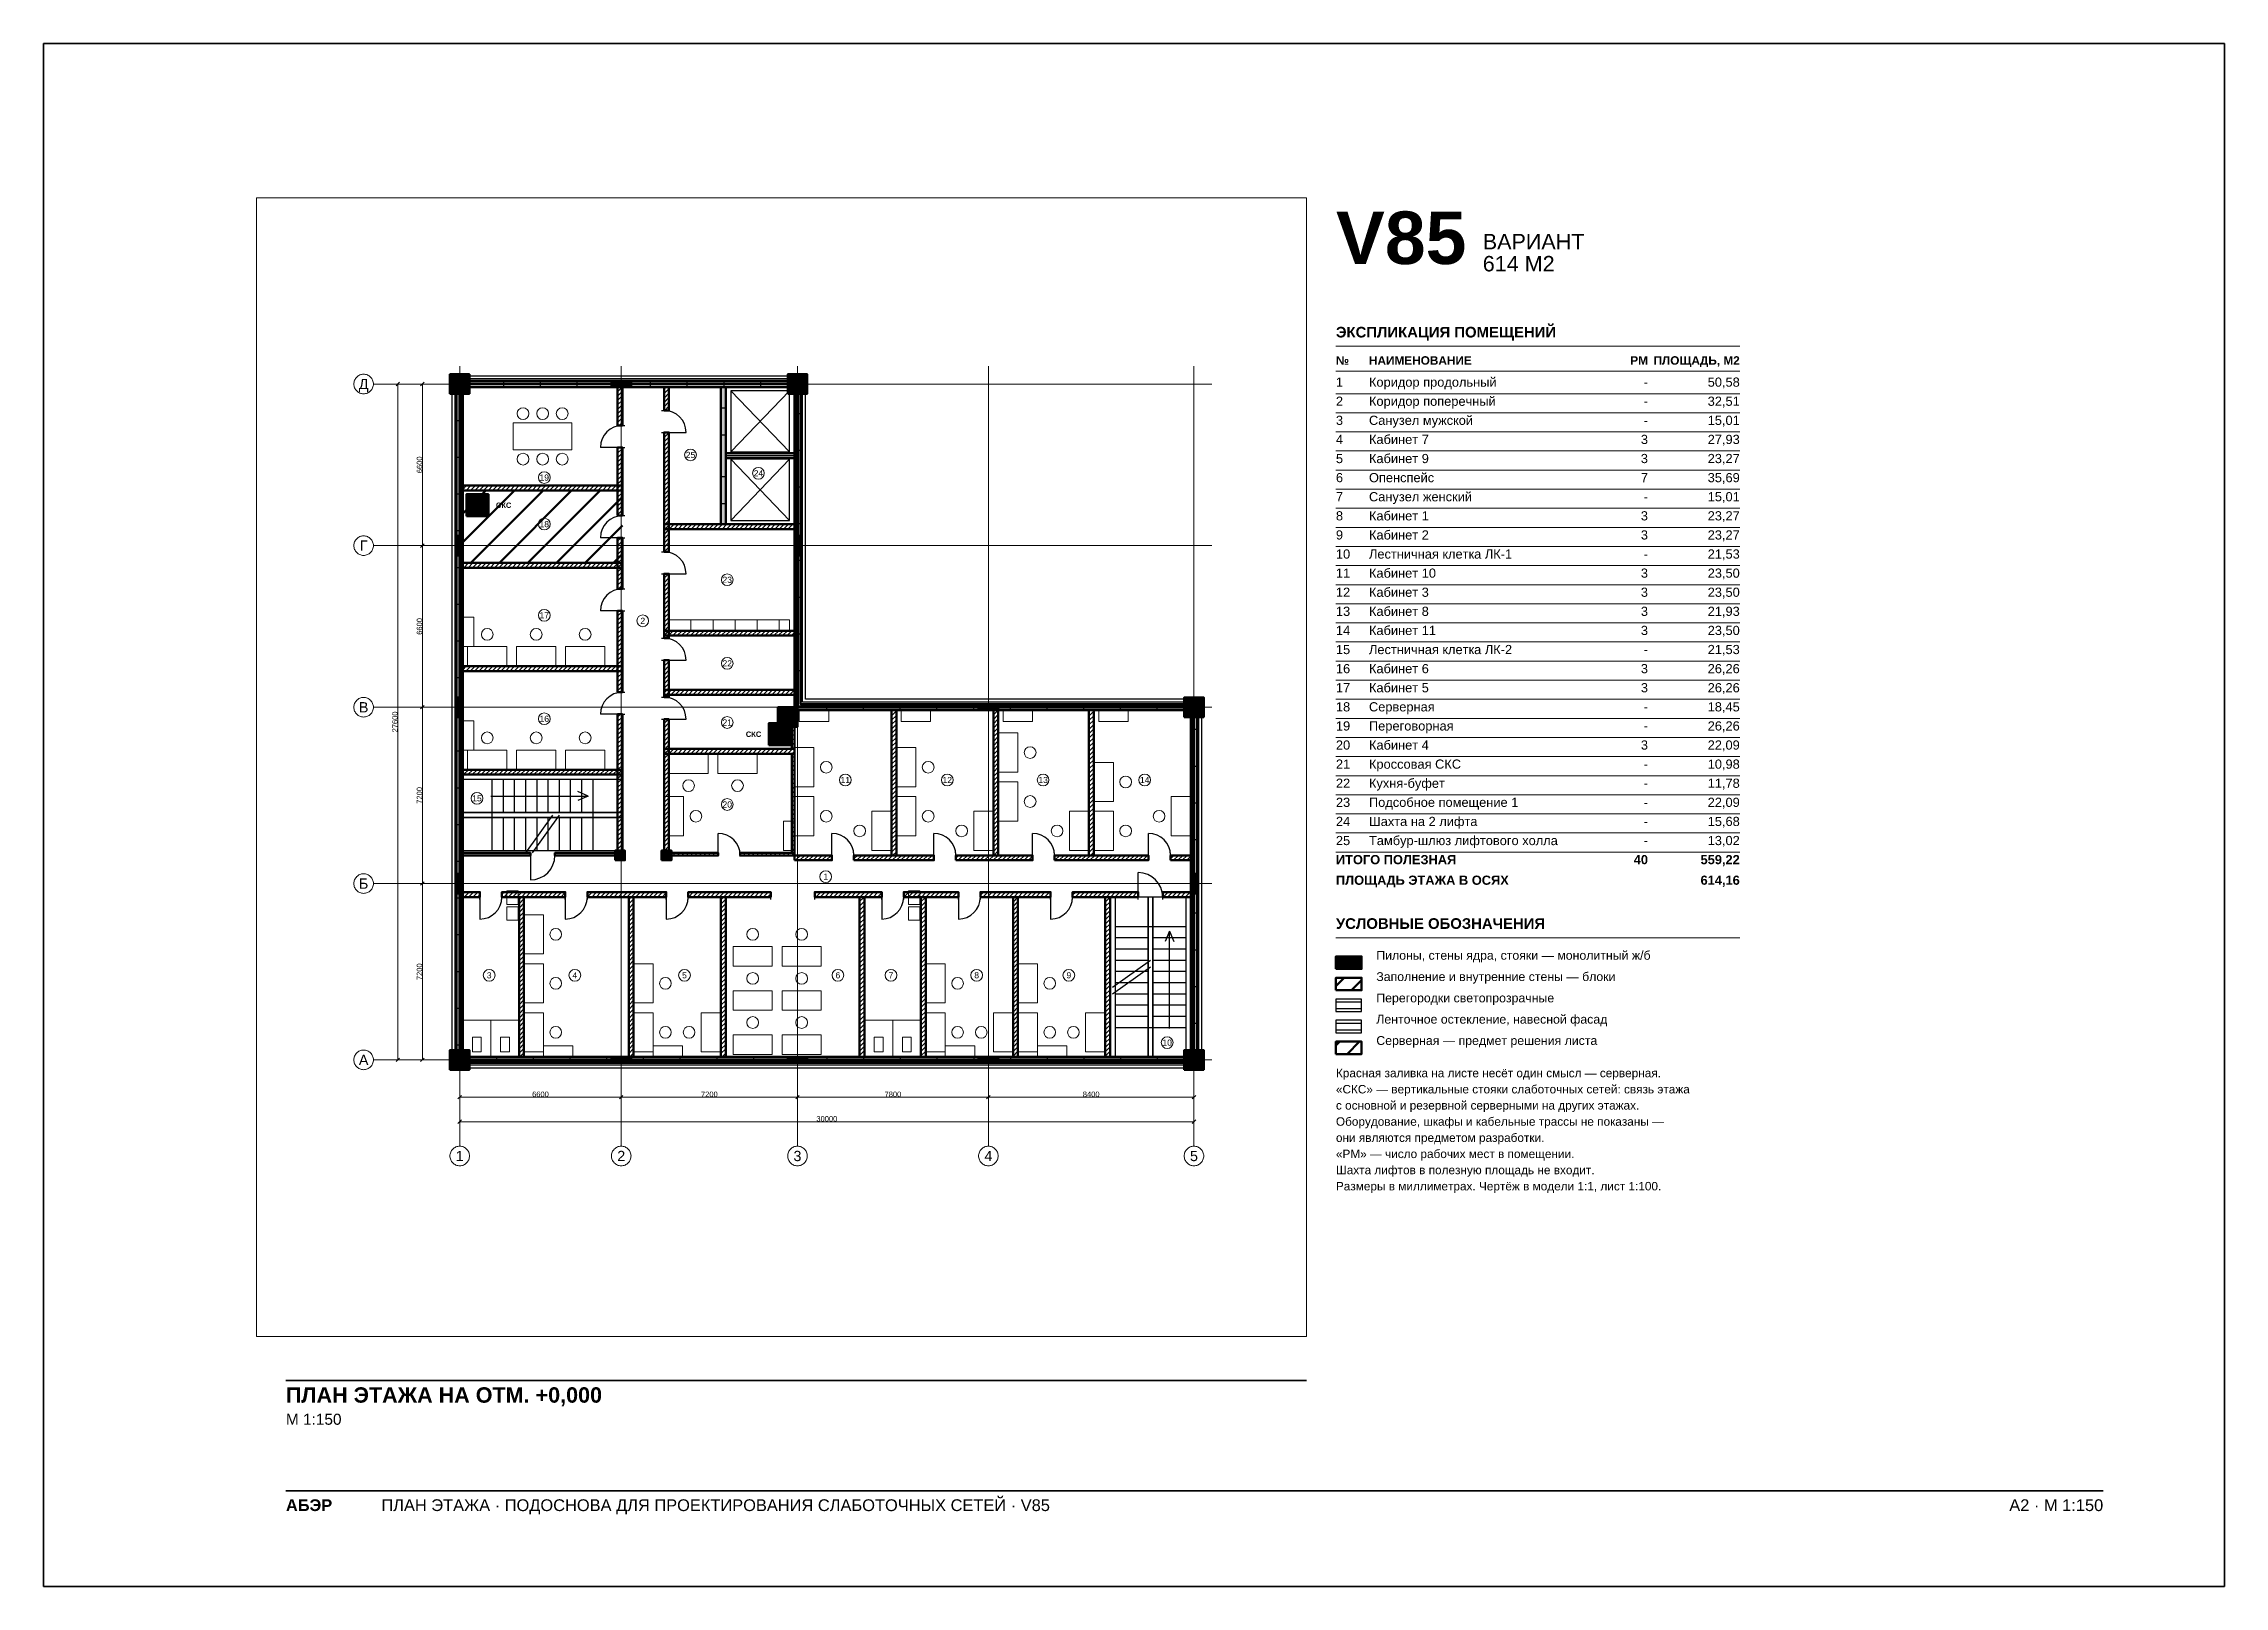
# Paper-space layout 'A2-1-100' of a CAD drawing. Header units: millimetres. Extents: x 0 to 594, y 0 to 420.
# The model-space entities are those that its viewports show. They can reach past a viewport. Long polylines and large blocks are cut down to what shows.
import ezdxf
from ezdxf.enums import TextEntityAlignment as Align

# ---------------------------------------------------------------- set-up
doc = ezdxf.new("R2010")
doc.units = ezdxf.units.MM
doc.linetypes.add('CENTER2', pattern=[2.541, 1.587, -0.318, 0.318, -0.318])
for name, color, linetype, lineweight in [('A-ANNO-LEGEND', 7, 'CONTINUOUS', 18), ('A-ANNO-NOTES', 8, 'CONTINUOUS', 13), ('A-ANNO-ROOM', 7, 'CONTINUOUS', 18), ('A-ANNO-TABLE', 7, 'CONTINUOUS', 18), ('A-DIMS', 8, 'CONTINUOUS', 13), ('A-DOOR', 3, 'CONTINUOUS', 25), ('A-ELEV', 7, 'CONTINUOUS', 25), ('A-FACADE-PANEL', 8, 'CONTINUOUS', 25), ('A-FURN', 8, 'CONTINUOUS', 18), ('A-GLAZ-RIBBON', 5, 'CONTINUOUS', 25), ('A-GRID', 8, 'CENTER2', 13), ('A-HATCH', 9, 'CONTINUOUS', 9), ('A-OUTLINE', 7, 'CONTINUOUS', 50), ('A-SANI', 8, 'CONTINUOUS', 18), ('A-STAIR', 7, 'CONTINUOUS', 25), ('A-TITLE', 7, 'CONTINUOUS', 35), ('A-VIEWPORT', 8, 'CONTINUOUS', 9), ('A-WALL-BLOCK', 9, 'CONTINUOUS', 50), ('A-WALL-GLASS', 4, 'CONTINUOUS', 25), ('A-WALL-RC', 7, 'CONTINUOUS', 50), ('E-SCS-RISER', 1, 'CONTINUOUS', 50), ('E-SERVER-ROOM', 1, 'CONTINUOUS', 50)]:
    doc.layers.add(name, color=color, linetype=linetype, lineweight=lineweight)
doc.styles.add('Arial', font='arial.ttf')
doc.styles.add('Arial-Bold', font='arialbd.ttf')
doc.styles.get("Standard").update_dxf_attribs({"font": 'arial.ttf'})

psp = doc.layouts.new('A2-1-100')

# ---------------------------------------------------------------- texts
at = {"layer": 'A-ANNO-LEGEND'}
for s, height, style, p in [('УСЛОВНЫЕ ОБОЗНАЧЕНИЯ', 2.9, 'Arial-Bold', (352, 179)), ('Пилоны, стены ядра, стояки — монолитный ж/б', 2.4, 'Arial', (363, 170.6)), ('Заполнение и внутренние стены — блоки', 2.4, 'Arial', (363, 164.8)), ('Перегородки светопрозрачные', 2.4, 'Arial', (363, 159)), ('Ленточное остекление, навесной фасад', 2.4, 'Arial', (363, 153.2)), ('Серверная — предмет решения листа', 2.4, 'Arial', (363, 147.4))]:
    psp.add_text(s, height=height, dxfattribs=dict(at, style=style)).set_placement(p)
at = {"layer": 'A-ANNO-NOTES', "style": 'Arial'}
for s, p in [('«СКС» — вертикальные стояки слаботочных сетей: связь этажа', (352, 134.2)), ('Красная заливка на листе несёт один смысл — серверная.', (352, 138.6)), ('с основной и резервной серверными на других этажах.', (352, 129.8)), ('Оборудование, шкафы и кабельные трассы не показаны —', (352, 125.4)), ('они являются предметом разработки.', (352, 121)), ('«РМ» — число рабочих мест в помещении.', (352, 116.6)), ('Шахта лифтов в полезную площадь не входит.', (352, 112.2)), ('Размеры в миллиметрах. Чертёж в модели 1:1, лист 1:100.', (352, 107.8))]:
    psp.add_text(s, height=2.3, dxfattribs=at).set_placement(p)
at = {"layer": 'A-ANNO-TABLE'}
for s, height, style, p in [('ЭКСПЛИКАЦИЯ ПОМЕЩЕНИЙ', 2.9, 'Arial-Bold', (352, 340)), ('№', 2.3, 'Arial-Bold', (352, 332.6)), ('НАИМЕНОВАНИЕ', 2.3, 'Arial-Bold', (361, 332.6)), ('1', 2.5, 'Arial', (352, 326.6)), ('Коридор продольный', 2.5, 'Arial', (361, 326.6)), ('2', 2.5, 'Arial', (352, 321.4)), ('Коридор поперечный', 2.5, 'Arial', (361, 321.4)), ('3', 2.5, 'Arial', (352, 316.2)), ('Санузел мужской', 2.5, 'Arial', (361, 316.2)), ('4', 2.5, 'Arial', (352, 311)), ('Кабинет 7', 2.5, 'Arial', (361, 311)), ('5', 2.5, 'Arial', (352, 305.8)), ('6', 2.5, 'Arial', (352, 300.6)), ('Опенспейс', 2.5, 'Arial', (361, 300.6)), ('Кабинет 9', 2.5, 'Arial', (361, 305.8)), ('7', 2.5, 'Arial', (352, 295.4)), ('Санузел женский', 2.5, 'Arial', (361, 295.4)), ('8', 2.5, 'Arial', (352, 290.2)), ('Кабинет 1', 2.5, 'Arial', (361, 290.2)), ('9', 2.5, 'Arial', (352, 285)), ('Кабинет 2', 2.5, 'Arial', (361, 285)), ('10', 2.5, 'Arial', (352, 279.8)), ('Лестничная клетка ЛК-1', 2.5, 'Arial', (361, 279.8)), ('11', 2.5, 'Arial', (352, 274.6)), ('Кабинет 10', 2.5, 'Arial', (361, 274.6)), ('12', 2.5, 'Arial', (352, 269.4)), ('Кабинет 3', 2.5, 'Arial', (361, 269.4)), ('13', 2.5, 'Arial', (352, 264.2)), ('14', 2.5, 'Arial', (352, 259)), ('Кабинет 8', 2.5, 'Arial', (361, 264.2)), ('Кабинет 11', 2.5, 'Arial', (361, 259)), ('15', 2.5, 'Arial', (352, 253.8)), ('Лестничная клетка ЛК-2', 2.5, 'Arial', (361, 253.8)), ('16', 2.5, 'Arial', (352, 248.6)), ('Кабинет 6', 2.5, 'Arial', (361, 248.6)), ('17', 2.5, 'Arial', (352, 243.4)), ('Кабинет 5', 2.5, 'Arial', (361, 243.4)), ('18', 2.5, 'Arial', (352, 238.2)), ('Серверная', 2.5, 'Arial', (361, 238.2)), ('19', 2.5, 'Arial', (352, 233)), ('Переговорная', 2.5, 'Arial', (361, 233)), ('20', 2.5, 'Arial', (352, 227.8)), ('Кабинет 4', 2.5, 'Arial', (361, 227.8)), ('21', 2.5, 'Arial', (352, 222.6)), ('22', 2.5, 'Arial', (352, 217.4)), ('Кроссовая СКС', 2.5, 'Arial', (361, 222.6)), ('Кухня-буфет', 2.5, 'Arial', (361, 217.4)), ('23', 2.5, 'Arial', (352, 212.2)), ('Подсобное помещение 1', 2.5, 'Arial', (361, 212.2)), ('24', 2.5, 'Arial', (352, 207)), ('Шахта на 2 лифта', 2.5, 'Arial', (361, 207)), ('25', 2.5, 'Arial', (352, 201.8)), ('Тамбур-шлюз лифтового холла', 2.5, 'Arial', (361, 201.8)), ('ИТОГО ПОЛЕЗНАЯ', 2.5, 'Arial-Bold', (352, 196.6)), ('ПЛОЩАДЬ ЭТАЖА В ОСЯХ', 2.5, 'Arial-Bold', (352, 191))]:
    psp.add_text(s, height=height, dxfattribs=dict(at, style=style)).set_placement(p)
for s, height, style, p in [('РМ', 2.3, 'Arial-Bold', (437, 332.6)), ('ПЛОЩАДЬ, М2', 2.3, 'Arial-Bold', (462, 332.6)), ('-', 2.5, 'Arial', (437, 326.6)), ('50,58', 2.5, 'Arial', (462, 326.6)), ('-', 2.5, 'Arial', (437, 321.4)), ('32,51', 2.5, 'Arial', (462, 321.4)), ('-', 2.5, 'Arial', (437, 316.2)), ('15,01', 2.5, 'Arial', (462, 316.2)), ('3', 2.5, 'Arial', (437, 311)), ('27,93', 2.5, 'Arial', (462, 311)), ('3', 2.5, 'Arial', (437, 305.8)), ('7', 2.5, 'Arial', (437, 300.6)), ('35,69', 2.5, 'Arial', (462, 300.6)), ('23,27', 2.5, 'Arial', (462, 305.8)), ('15,01', 2.5, 'Arial', (462, 295.4)), ('3', 2.5, 'Arial', (437, 290.2)), ('-', 2.5, 'Arial', (437, 295.4)), ('23,27', 2.5, 'Arial', (462, 290.2)), ('3', 2.5, 'Arial', (437, 285)), ('23,27', 2.5, 'Arial', (462, 285)), ('-', 2.5, 'Arial', (437, 279.8)), ('21,53', 2.5, 'Arial', (462, 279.8)), ('3', 2.5, 'Arial', (437, 274.6)), ('23,50', 2.5, 'Arial', (462, 274.6)), ('3', 2.5, 'Arial', (437, 269.4)), ('23,50', 2.5, 'Arial', (462, 269.4)), ('3', 2.5, 'Arial', (437, 264.2)), ('3', 2.5, 'Arial', (437, 259)), ('21,93', 2.5, 'Arial', (462, 264.2)), ('23,50', 2.5, 'Arial', (462, 259)), ('21,53', 2.5, 'Arial', (462, 253.8)), ('3', 2.5, 'Arial', (437, 248.6)), ('-', 2.5, 'Arial', (437, 253.8)), ('26,26', 2.5, 'Arial', (462, 248.6)), ('3', 2.5, 'Arial', (437, 243.4)), ('26,26', 2.5, 'Arial', (462, 243.4)), ('-', 2.5, 'Arial', (437, 238.2)), ('18,45', 2.5, 'Arial', (462, 238.2)), ('-', 2.5, 'Arial', (437, 233)), ('26,26', 2.5, 'Arial', (462, 233)), ('3', 2.5, 'Arial', (437, 227.8)), ('22,09', 2.5, 'Arial', (462, 227.8)), ('-', 2.5, 'Arial', (437, 222.6)), ('10,98', 2.5, 'Arial', (462, 222.6)), ('11,78', 2.5, 'Arial', (462, 217.4)), ('-', 2.5, 'Arial', (437, 217.4)), ('22,09', 2.5, 'Arial', (462, 212.2)), ('-', 2.5, 'Arial', (437, 212.2)), ('-', 2.5, 'Arial', (437, 207)), ('15,68', 2.5, 'Arial', (462, 207)), ('-', 2.5, 'Arial', (437, 201.8)), ('13,02', 2.5, 'Arial', (462, 201.8)), ('40', 2.5, 'Arial-Bold', (437, 196.6)), ('559,22', 2.5, 'Arial-Bold', (462, 196.6)), ('614,16', 2.5, 'Arial-Bold', (462, 191))]:
    psp.add_text(s, height=height, dxfattribs=dict(at, style=style)).set_placement(p, align=Align.RIGHT)
at = {"layer": 'A-TITLE'}
for s, height, style, p in [('V85', 14.3, 'Arial-Bold', (352, 360)), ('ВАРИАНТ', 4.2, 'Arial', (392, 364)), ('614 М2', 4.2, 'Arial', (392, 358)), ('ПЛАН ЭТАЖА НА ОТМ. +0,000', 4.2, 'Arial-Bold', (66, 50)), ('М 1:150', 3, 'Arial', (66, 44)), ('ПЛАН ЭТАЖА · ПОДОСНОВА ДЛЯ ПРОЕКТИРОВАНИЯ СЛАБОТОЧНЫХ СЕТЕЙ · V85', 3.2, 'Arial', (92, 20.5)), ('АБЭР', 3.2, 'Arial-Bold', (66, 20.5))]:
    psp.add_text(s, height=height, dxfattribs=dict(at, style=style)).set_placement(p)
at = {"layer": 'A-TITLE', "style": 'Arial'}
psp.add_text('A2 · М 1:150', height=3.2, dxfattribs=at).set_placement((561, 20.5), align=Align.RIGHT)

msp = doc.modelspace()

# ---------------------------------------------------------------- texts
at = {"layer": 'A-ANNO-ROOM'}
for s, p in [('25', (9430, 24705)), ('24', (12205, 23955)), ('19', (3455, 23780)), ('18', (3455, 21879)), ('23', (10930, 19606)), ('17', (3455, 18155)), ('2', (7480, 17930)), ('22', (10930, 16193)), ('16', (3455, 13930)), ('21', (10930, 13779)), ('15', (705, 10680)), ('11', (15755, 11430)), ('12', (19921, 11430)), ('13', (23837, 11430)), ('14', (27989, 11430)), ('20', (10930, 10430)), ('1', (14955, 7480)), ('3', (1205, 3455)), ('4', (4705, 3455)), ('5', (9185, 3455)), ('6', (15452, 3455)), ('7', (17621, 3455)), ('8', (21121, 3455)), ('9', (24888, 3455)), ('10', (28905, 705))]:
    msp.add_text(s, height=250, dxfattribs=at).set_placement(p, align=Align.MIDDLE_CENTER)
at = {"layer": 'A-DIMS'}
for s, p in [('6600', (-1645, 24300)), ('6600', (-1645, 17700)), ('27600', (-2645, 13800)), ('7200', (-1645, 10800)), ('7200', (-1645, 3600))]:
    msp.add_text(s, height=220, rotation=90, dxfattribs=at).set_placement(p, align=Align.MIDDLE_CENTER)
for s, p in [('6600', (3300, -1405)), ('7200', (10200, -1405)), ('7800', (17700, -1405)), ('8400', (25800, -1405)), ('30000', (15000, -2405))]:
    msp.add_text(s, height=220, dxfattribs=at).set_placement(p, align=Align.MIDDLE_CENTER)
at = {"layer": 'A-GRID'}
for s, p in [('Д', (-3925, 27600)), ('Г', (-3925, 21000)), ('В', (-3925, 14400)), ('Б', (-3925, 7200)), ('А', (-3925, 0)), ('1', (0, -3925)), ('2', (6600, -3925)), ('3', (13800, -3925)), ('4', (21600, -3925)), ('5', (30000, -3925))]:
    msp.add_text(s, height=420, dxfattribs=at).set_placement(p, align=Align.MIDDLE_CENTER)
at = {"layer": 'E-SCS-RISER', "style": 'Arial-Bold'}
for p in [(1795, 22650), (12005, 13299)]:
    msp.add_text('СКС', height=220, dxfattribs=at).set_placement(p, align=Align.MIDDLE_CENTER)

# ---------------------------------------------------------------- hatches: boundary and pattern name
at = {"layer": 'A-HATCH'}
h = msp.add_hatch(dxfattribs=at)
h.set_pattern_fill('ANSI31', scale=40)
h.paths.add_polyline_path([(6450, 25912.5), (6650, 25912.5), (6650, 27475), (6650, 27475), (6450, 27475), (6450, 27475)])
h = msp.add_hatch(dxfattribs=at)
h.set_pattern_fill('ANSI31', scale=40)
h.paths.add_polyline_path([(8350, 26525), (8550, 26525), (8550, 27475), (8550, 27475), (8350, 27475), (8350, 27475)])
h = msp.add_hatch(dxfattribs=at)
h.set_pattern_fill('ANSI31', scale=40)
h.paths.add_polyline_path([(6450, 22224.5), (6650, 22224.5), (6650, 25012.5), (6450, 25012.5)])
h = msp.add_hatch(dxfattribs=at)
h.set_pattern_fill('ANSI31', scale=40)
h.paths.add_polyline_path([(8350, 20750.5), (8550, 20750.5), (8550, 25625), (8350, 25625)])
h = msp.add_hatch(dxfattribs=at)
h.set_pattern_fill('ANSI31', scale=40)
h.paths.add_polyline_path([(125, 23250), (125, 23250), (6650, 23250), (6650, 23450), (125, 23450), (125, 23450)])
h = msp.add_hatch(dxfattribs=at)
h.set_pattern_fill('ANSI31', scale=40)
h.paths.add_polyline_path([(8350, 21675), (13675, 21675), (13675, 21675), (13675, 21875), (13675, 21875), (8350, 21875)])
h = msp.add_hatch(dxfattribs=at)
h.set_pattern_fill('ANSI31', scale=40)
h.paths.add_polyline_path([(6450, 19237), (6650, 19237), (6650, 21324.5), (6450, 21324.5)])
h = msp.add_hatch(dxfattribs=at)
h.set_pattern_fill('ANSI31', scale=40)
h.paths.add_polyline_path([(125, 20099), (125, 20099), (6650, 20099), (6650, 20299), (125, 20299), (125, 20299)])
h = msp.add_hatch(dxfattribs=at)
h.set_pattern_fill('ANSI31', scale=40)
h.paths.add_polyline_path([(8350, 17226), (8550, 17226), (8550, 19850.5), (8350, 19850.5)])
h = msp.add_hatch(dxfattribs=at)
h.set_pattern_fill('ANSI31', scale=40)
h.paths.add_polyline_path([(6450, 15012.5), (6650, 15012.5), (6650, 18337), (6450, 18337)])
h = msp.add_hatch(dxfattribs=at)
h.set_pattern_fill('ANSI31', scale=40)
h.paths.add_polyline_path([(8350, 17326), (13675, 17326), (13675, 17326), (13675, 17526), (13675, 17526), (8350, 17526)])
h = msp.add_hatch(dxfattribs=at)
h.set_pattern_fill('ANSI31', scale=40)
h.paths.add_polyline_path([(125, 15875), (125, 15875), (6650, 15875), (6650, 16075), (125, 16075), (125, 16075)])
h = msp.add_hatch(dxfattribs=at)
h.set_pattern_fill('ANSI31', scale=40)
h.paths.add_polyline_path([(8350, 14813), (8550, 14813), (8550, 16326), (8350, 16326)])
h = msp.add_hatch(dxfattribs=at)
h.set_pattern_fill('ANSI31', scale=40)
h.paths.add_polyline_path([(8350, 14913), (13675, 14913), (13675, 14913), (13675, 15113), (13675, 15113), (8350, 15113)])
h = msp.add_hatch(dxfattribs=at)
h.set_pattern_fill('ANSI31', scale=40)
h.paths.add_polyline_path([(13575, 12699), (13675, 12699), (13675, 14275), (13675, 14275), (13575, 14275), (13575, 14275)])
h = msp.add_hatch(dxfattribs=at)
h.set_pattern_fill('ANSI31', scale=40)
h.paths.add_polyline_path([(17641, 8350), (17841, 8350), (17841, 14275), (17841, 14275), (17641, 14275), (17641, 14275)])
h = msp.add_hatch(dxfattribs=at)
h.set_pattern_fill('ANSI31', scale=40)
h.paths.add_polyline_path([(21807, 8350), (22007, 8350), (22007, 14275), (22007, 14275), (21807, 14275), (21807, 14275)])
h = msp.add_hatch(dxfattribs=at)
h.set_pattern_fill('ANSI31', scale=40)
h.paths.add_polyline_path([(25709, 8350), (25909, 8350), (25909, 14275), (25909, 14275), (25709, 14275), (25709, 14275)])
h = msp.add_hatch(dxfattribs=at)
h.set_pattern_fill('ANSI31', scale=40)
h.paths.add_polyline_path([(6450, 8350), (6650, 8350), (6650, 14112.5), (6450, 14112.5)])
h = msp.add_hatch(dxfattribs=at)
h.set_pattern_fill('ANSI31', scale=40)
h.paths.add_polyline_path([(8350, 8350), (8550, 8350), (8550, 13913), (8350, 13913)])
h = msp.add_hatch(dxfattribs=at)
h.set_pattern_fill('ANSI31', scale=40)
h.paths.add_polyline_path([(8350, 12499), (13675, 12499), (13675, 12699), (8350, 12699)])
h = msp.add_hatch(dxfattribs=at)
h.set_pattern_fill('ANSI31', scale=40)
h.paths.add_polyline_path([(13575, 8450), (13675, 8450), (13675, 12499), (13575, 12499)])
h = msp.add_hatch(dxfattribs=at)
h.set_pattern_fill('ANSI31', scale=40)
h.paths.add_polyline_path([(125, 11650), (125, 11650), (6650, 11650), (6650, 11850), (125, 11850), (125, 11850)])
h = msp.add_hatch(dxfattribs=at)
h.set_pattern_fill('ANSI31', scale=40)
h.paths.add_polyline_path([(8550, 8350), (10562.5, 8350), (10562.5, 8450), (8550, 8450)])
h = msp.add_hatch(dxfattribs=at)
h.set_pattern_fill('ANSI31', scale=40)
h.paths.add_polyline_path([(11462.5, 8350), (13675, 8350), (13675, 8450), (11462.5, 8450)])
h = msp.add_hatch(dxfattribs=at)
h.set_pattern_fill('ANSI31', scale=40)
h.paths.add_polyline_path([(13675, 8150), (15208, 8150), (15208, 8350), (13675, 8350)])
h = msp.add_hatch(dxfattribs=at)
h.set_pattern_fill('ANSI31', scale=40)
h.paths.add_polyline_path([(16108, 8150), (19374, 8150), (19374, 8350), (16108, 8350)])
h = msp.add_hatch(dxfattribs=at)
h.set_pattern_fill('ANSI31', scale=40)
h.paths.add_polyline_path([(20274, 8150), (23408, 8150), (23408, 8350), (20274, 8350)])
h = msp.add_hatch(dxfattribs=at)
h.set_pattern_fill('ANSI31', scale=40)
h.paths.add_polyline_path([(24308, 8150), (28142, 8150), (28142, 8350), (24308, 8350)])
h = msp.add_hatch(dxfattribs=at)
h.set_pattern_fill('ANSI31', scale=40)
h.paths.add_polyline_path([(29042, 8150), (29875, 8150), (29875, 8150), (29875, 8350), (29875, 8350), (29042, 8350)])
h = msp.add_hatch(dxfattribs=at)
h.set_pattern_fill('ANSI31', scale=40)
h.paths.add_polyline_path([(125, 6650), (125, 6650), (825, 6650), (825, 6850), (125, 6850), (125, 6850)])
h = msp.add_hatch(dxfattribs=at)
h.set_pattern_fill('ANSI31', scale=40)
h.paths.add_polyline_path([(1725, 6650), (4315, 6650), (4315, 6850), (1725, 6850)])
h = msp.add_hatch(dxfattribs=at)
h.set_pattern_fill('ANSI31', scale=40)
h.paths.add_polyline_path([(2425, 125), (2625, 125), (2625, 125), (2625, 6650), (2425, 6650), (2425, 125)])
h = msp.add_hatch(dxfattribs=at)
h.set_pattern_fill('ANSI31', scale=40)
h.paths.add_polyline_path([(5215, 6650), (8438.5, 6650), (8438.5, 6850), (5215, 6850)])
h = msp.add_hatch(dxfattribs=at)
h.set_pattern_fill('ANSI31', scale=40)
h.paths.add_polyline_path([(6905, 125), (7105, 125), (7105, 125), (7105, 6650), (6905, 6650), (6905, 125)])
h = msp.add_hatch(dxfattribs=at)
h.set_pattern_fill('ANSI31', scale=40)
h.paths.add_polyline_path([(9338.5, 6650), (12706.5, 6650), (12706.5, 6850), (9338.5, 6850)])
h = msp.add_hatch(dxfattribs=at)
h.set_pattern_fill('ANSI31', scale=40)
h.paths.add_polyline_path([(10672, 125), (10872, 125), (10872, 125), (10872, 6650), (10672, 6650), (10672, 125)])
h = msp.add_hatch(dxfattribs=at)
h.set_pattern_fill('ANSI31', scale=40)
h.paths.add_polyline_path([(14506.5, 6650), (17241, 6650), (17241, 6850), (14506.5, 6850)])
h = msp.add_hatch(dxfattribs=at)
h.set_pattern_fill('ANSI31', scale=40)
h.paths.add_polyline_path([(16341, 125), (16541, 125), (16541, 125), (16541, 6650), (16341, 6650), (16341, 125)])
h = msp.add_hatch(dxfattribs=at)
h.set_pattern_fill('ANSI31', scale=40)
h.paths.add_polyline_path([(18141, 6650), (20374.5, 6650), (20374.5, 6850), (18141, 6850)])
h = msp.add_hatch(dxfattribs=at)
h.set_pattern_fill('ANSI31', scale=40)
h.paths.add_polyline_path([(18841, 125), (19041, 125), (19041, 125), (19041, 6650), (18841, 6650), (18841, 125)])
h = msp.add_hatch(dxfattribs=at)
h.set_pattern_fill('ANSI31', scale=40)
h.paths.add_polyline_path([(21274.5, 6650), (24141.5, 6650), (24141.5, 6850), (21274.5, 6850)])
h = msp.add_hatch(dxfattribs=at)
h.set_pattern_fill('ANSI31', scale=40)
h.paths.add_polyline_path([(22608, 125), (22808, 125), (22808, 125), (22808, 6650), (22608, 6650), (22608, 125)])
h = msp.add_hatch(dxfattribs=at)
h.set_pattern_fill('ANSI31', scale=40)
h.paths.add_polyline_path([(25041.5, 6650), (27725, 6650), (27725, 6850), (25041.5, 6850)])
h = msp.add_hatch(dxfattribs=at)
h.set_pattern_fill('ANSI31', scale=40)
h.paths.add_polyline_path([(26375, 125), (26575, 125), (26575, 125), (26575, 6650), (26375, 6650), (26375, 125)])
h = msp.add_hatch(dxfattribs=at)
h.set_pattern_fill('ANSI31', scale=40)
h.paths.add_polyline_path([(28725, 6650), (29875, 6650), (29875, 6650), (29875, 6850), (29875, 6850), (28725, 6850)])
at = {"layer": 'A-WALL-RC'}
h = msp.add_hatch(color=7, dxfattribs=at)
h.dxf.hatch_style = 1
h.paths.add_polyline_path([(-400, 27200), (400, 27200), (400, 28000), (-400, 28000)])
h = msp.add_hatch(color=7, dxfattribs=at)
h.dxf.hatch_style = 1
h.paths.add_polyline_path([(6200, 27475), (7000, 27475), (7000, 27725), (6200, 27725)])
h = msp.add_hatch(color=7, dxfattribs=at)
h.dxf.hatch_style = 1
h.paths.add_polyline_path([(13400, 27200), (14200, 27200), (14200, 28000), (13400, 28000)])
h = msp.add_hatch(color=7, dxfattribs=at)
h.dxf.hatch_style = 1
h.paths.add_polyline_path([(10675, 21875), (10875, 21875), (10875, 27475), (10875, 27475), (10675, 27475), (10675, 27475)])
h = msp.add_hatch(color=7, dxfattribs=at)
h.dxf.hatch_style = 1
h.paths.add_polyline_path([(10875, 24575), (13675, 24575), (13675, 24575), (13675, 24775), (13675, 24775), (10875, 24775)])
h = msp.add_hatch(color=7, dxfattribs=at)
h.dxf.hatch_style = 1
h.paths.add_polyline_path([(-125, 20600), (125, 20600), (125, 21400), (-125, 21400)])
h = msp.add_hatch(color=7, dxfattribs=at)
h.dxf.hatch_style = 1
h.paths.add_polyline_path([(13675, 20600), (13925, 20600), (13925, 21400), (13675, 21400)])
h = msp.add_hatch(color=7, dxfattribs=at)
h.dxf.hatch_style = 1
h.paths.add_polyline_path([(-125, 14000), (125, 14000), (125, 14800), (-125, 14800)])
h = msp.add_hatch(color=7, dxfattribs=at)
h.dxf.hatch_style = 1
h.paths.add_polyline_path([(13000, 13600), (13800, 13600), (13800, 14400), (13000, 14400)])
h = msp.add_hatch(color=7, dxfattribs=at)
h.dxf.hatch_style = 1
h.paths.add_polyline_path([(21200, 14275), (22000, 14275), (22000, 14525), (21200, 14525)])
h = msp.add_hatch(color=7, dxfattribs=at)
h.dxf.hatch_style = 1
h.paths.add_polyline_path([(29600, 14000), (30400, 14000), (30400, 14800), (29600, 14800)])
h = msp.add_hatch(color=7, dxfattribs=at)
h.dxf.hatch_style = 1
h.paths.add_polyline_path([(125, 8350), (125, 8350), (2887.5, 8350), (2887.5, 8450), (125, 8450), (125, 8450)])
h = msp.add_hatch(color=7, dxfattribs=at)
h.dxf.hatch_style = 1
h.paths.add_polyline_path([(3887.5, 8350), (6450, 8350), (6450, 8450), (3887.5, 8450)])
h = msp.add_hatch(color=7, dxfattribs=at)
h.dxf.hatch_style = 1
h.paths.add_polyline_path([(6350, 8150), (6750, 8150), (6750, 8550), (6350, 8550)])
h = msp.add_hatch(color=7, dxfattribs=at)
h.dxf.hatch_style = 1
h.paths.add_polyline_path([(8250, 8150), (8650, 8150), (8650, 8550), (8250, 8550)])
h = msp.add_hatch(color=7, dxfattribs=at)
h.dxf.hatch_style = 1
h.paths.add_polyline_path([(-125, 6800), (125, 6800), (125, 7600), (-125, 7600)])
h = msp.add_hatch(color=7, dxfattribs=at)
h.dxf.hatch_style = 1
h.paths.add_polyline_path([(29875, 6800), (30125, 6800), (30125, 7600), (29875, 7600)])
h = msp.add_hatch(color=7, dxfattribs=at)
h.dxf.hatch_style = 1
h.paths.add_polyline_path([(-400, -400), (400, -400), (400, 400), (-400, 400)])
h = msp.add_hatch(color=7, dxfattribs=at)
h.dxf.hatch_style = 1
h.paths.add_polyline_path([(6200, -125), (7000, -125), (7000, 125), (6200, 125)])
h = msp.add_hatch(color=7, dxfattribs=at)
h.dxf.hatch_style = 1
h.paths.add_polyline_path([(13400, -125), (14200, -125), (14200, 125), (13400, 125)])
h = msp.add_hatch(color=7, dxfattribs=at)
h.dxf.hatch_style = 1
h.paths.add_polyline_path([(21200, -125), (22000, -125), (22000, 125), (21200, 125)])
h = msp.add_hatch(color=7, dxfattribs=at)
h.dxf.hatch_style = 1
h.paths.add_polyline_path([(29600, -400), (30400, -400), (30400, 400), (29600, 400)])
at = {"layer": 'E-SCS-RISER'}
h = msp.add_hatch(color=7, dxfattribs=at)
h.dxf.hatch_style = 1
h.paths.add_polyline_path([(275, 22200), (1175, 22200), (1175, 23100), (275, 23100)])
h = msp.add_hatch(color=7, dxfattribs=at)
h.dxf.hatch_style = 1
h.paths.add_polyline_path([(12625, 12849), (13525, 12849), (13525, 13749), (12625, 13749)])
at = {"layer": 'E-SERVER-ROOM'}
h = msp.add_hatch(dxfattribs=at)
h.set_pattern_fill('ANSI31', scale=260)
h.paths.add_polyline_path([(125, 20299), (6650, 20299), (6650, 23250), (125, 23250)])

# ---------------------------------------------------------------- linework, layer by layer
at = {"layer": 'A-ANNO-ROOM'}
for centre in [(9430, 24705), (12205, 23955), (3455, 23780), (3455, 21879), (10930, 19606), (3455, 18155), (7480, 17930), (10930, 16193), (3455, 13930), (10930, 13779), (15755, 11430), (19921, 11430), (23837, 11430), (27989, 11430), (705, 10680), (10930, 10430), (14955, 7480), (1205, 3455), (4705, 3455), (9185, 3455), (15452, 3455), (17621, 3455), (21121, 3455), (24888, 3455), (28905, 705)]:
    msp.add_circle(centre, 240, dxfattribs=at)
at = {"layer": 'A-DIMS'}
for p, q in [((-2595.71, 27529.29), (-2454.29, 27670.71)), ((-1595.71, 27529.29), (-1454.29, 27670.71)), ((-2525, 0), (-2525, 27600)), ((-1525, 21000), (-1525, 27600)), ((-1595.71, 20929.29), (-1454.29, 21070.71)), ((-1595.71, 20929.29), (-1454.29, 21070.71)), ((-1525, 14400), (-1525, 21000)), ((-1595.71, 14329.29), (-1454.29, 14470.71)), ((-1595.71, 14329.29), (-1454.29, 14470.71)), ((-1525, 7200), (-1525, 14400)), ((-1595.71, 7129.29), (-1454.29, 7270.71)), ((-1595.71, 7129.29), (-1454.29, 7270.71)), ((-1525, 0), (-1525, 7200)), ((-2595.71, -70.71), (-2454.29, 70.71)), ((-1595.71, -70.71), (-1454.29, 70.71)), ((-70.71, -1595.71), (70.71, -1454.29)), ((0, -1525), (6600, -1525)), ((6529.29, -1595.71), (6670.71, -1454.29)), ((6529.29, -1595.71), (6670.71, -1454.29)), ((6600, -1525), (13800, -1525)), ((13729.29, -1595.71), (13870.71, -1454.29)), ((13729.29, -1595.71), (13870.71, -1454.29)), ((13800, -1525), (21600, -1525)), ((21529.29, -1595.71), (21670.71, -1454.29)), ((21529.29, -1595.71), (21670.71, -1454.29)), ((21600, -1525), (30000, -1525)), ((29929.29, -1595.71), (30070.71, -1454.29)), ((-70.71, -2595.71), (70.71, -2454.29)), ((0, -2525), (30000, -2525)), ((29929.29, -2595.71), (30070.71, -2454.29))]:
    msp.add_line(p, q, dxfattribs=at)
at = {"layer": 'A-DOOR'}
for p, q in [((6550, 25912.5), (6750, 25912.5)), ((8250, 26525), (8450, 26525)), ((10675, 26625), (10875, 26625)), ((6650, 25012.5), (5750, 25012.5)), ((6550, 25012.5), (6750, 25012.5)), ((8250, 25625), (8450, 25625)), ((8350, 25625), (9250, 25625)), ((10675, 25525), (10875, 25525)), ((10675, 23825), (10875, 23825)), ((10675, 22725), (10875, 22725)), ((6550, 22224.5), (6750, 22224.5)), ((6650, 21324.5), (5750, 21324.5)), ((6550, 21324.5), (6750, 21324.5)), ((8250, 20750.5), (8450, 20750.5)), ((8250, 19850.5), (8450, 19850.5)), ((8350, 19850.5), (9250, 19850.5)), ((6550, 19237), (6750, 19237)), ((6650, 18337), (5750, 18337)), ((6550, 18337), (6750, 18337)), ((8250, 17226), (8450, 17226)), ((8250, 16326), (8450, 16326)), ((8350, 16326), (9250, 16326)), ((6550, 15012.5), (6750, 15012.5)), ((8250, 14813), (8450, 14813)), ((6650, 14112.5), (5750, 14112.5)), ((6550, 14112.5), (6750, 14112.5)), ((8250, 13913), (8450, 13913)), ((8350, 13913), (9250, 13913)), ((10562.5, 8350), (10562.5, 9250)), ((15208, 8350), (15208, 9250)), ((19374, 8350), (19374, 9250)), ((23408, 8350), (23408, 9250)), ((28142, 8350), (28142, 9250)), ((2887.5, 8300), (2887.5, 8400)), ((2887.5, 8350), (2887.5, 7350)), ((3887.5, 8300), (3887.5, 8400)), ((10562.5, 8300), (10562.5, 8400)), ((11462.5, 8300), (11462.5, 8400)), ((15208, 8250), (15208, 8450)), ((16108, 8250), (16108, 8450)), ((19374, 8250), (19374, 8450)), ((20274, 8250), (20274, 8450)), ((23408, 8250), (23408, 8450)), ((24308, 8250), (24308, 8450)), ((28142, 8250), (28142, 8450)), ((29042, 8250), (29042, 8450)), ((27725, 6650), (27725, 7650)), ((825, 6550), (825, 6750)), ((825, 6650), (825, 5750)), ((1725, 6550), (1725, 6750)), ((4315, 6550), (4315, 6750)), ((4315, 6650), (4315, 5750)), ((5215, 6550), (5215, 6750)), ((8438.5, 6550), (8438.5, 6750)), ((8438.5, 6650), (8438.5, 5750)), ((9338.5, 6550), (9338.5, 6750)), ((12706.5, 6550), (12706.5, 6750)), ((14506.5, 6550), (14506.5, 6750)), ((17241, 6550), (17241, 6750)), ((17241, 6650), (17241, 5750)), ((18141, 6550), (18141, 6750)), ((20374.5, 6550), (20374.5, 6750)), ((20374.5, 6650), (20374.5, 5750)), ((21274.5, 6550), (21274.5, 6750)), ((24141.5, 6550), (24141.5, 6750)), ((24141.5, 6650), (24141.5, 5750)), ((25041.5, 6550), (25041.5, 6750)), ((27725, 6550), (27725, 6750)), ((28725, 6550), (28725, 6750))]:
    msp.add_line(p, q, dxfattribs=at)
for centre, radius, start, end in [((6650, 25012.5), 900, 90, 180), ((8350, 25625), 900, 0, 90), ((6650, 21324.5), 900, 90, 180), ((8350, 19850.5), 900, 0, 90), ((6650, 18337), 900, 90, 180), ((8350, 16326), 900, 0, 90), ((6650, 14112.5), 900, 90, 180), ((8350, 13913), 900, 0, 90), ((10562.5, 8350), 900, 0, 90), ((15208, 8350), 900, 0, 90), ((19374, 8350), 900, 0, 90), ((23408, 8350), 900, 0, 90), ((28142, 8350), 900, 0, 90), ((2887.5, 8350), 1000, -90, 0), ((27725, 6650), 1000, 0, 90), ((825, 6650), 900, -90, 0), ((4315, 6650), 900, -90, 0), ((8438.5, 6650), 900, -90, 0), ((17241, 6650), 900, -90, 0), ((20374.5, 6650), 900, -90, 0), ((24141.5, 6650), 900, -90, 0)]:
    msp.add_arc(centre, radius, start, end, dxfattribs=at)
at = {"layer": 'A-ELEV'}
for p, q in [((11075, 24825), (13475, 27325)), ((11075, 27325), (13475, 24825)), ((10875, 24675), (13675, 24675)), ((11075, 22025), (13475, 24525)), ((11075, 24525), (13475, 22025))]:
    msp.add_line(p, q, dxfattribs=at)
for points in [[(11075, 24825), (13475, 24825), (13475, 27325), (11075, 27325)], [(11075, 22025), (13475, 22025), (13475, 24525), (11075, 24525)]]:
    msp.add_lwpolyline(points, close=True, dxfattribs=at)
at = {"layer": 'A-FACADE-PANEL'}
for points in [[(-325, -325), (30325, -325), (30325, 14725), (14125, 14725), (14125, 27925), (-325, 27925)], [(-205, -205), (30205, -205), (30205, 14605), (14005, 14605), (14005, 27805), (-205, 27805)]]:
    msp.add_lwpolyline(points, close=True, dxfattribs=at)
at = {"layer": 'A-FURN'}
for p, q in [((9450, 17526), (9450, 17976)), ((10350, 17526), (10350, 17976)), ((11250, 17526), (11250, 17976)), ((12150, 17526), (12150, 17976)), ((13050, 17526), (13050, 17976))]:
    msp.add_line(p, q, dxfattribs=at)
for points in [[(2187.5, 24912.5), (4587.5, 24912.5), (4587.5, 26012.5), (2187.5, 26012.5)], [(125, 16875), (575, 16875), (575, 18075), (125, 18075)], [(8550, 17526), (13475, 17526), (13475, 17976), (8550, 17976)], [(325, 16075), (1925, 16075), (1925, 16875), (325, 16875)], [(2325, 16075), (3925, 16075), (3925, 16875), (2325, 16875)], [(4325, 16075), (5925, 16075), (5925, 16875), (4325, 16875)], [(13875, 13825), (15075, 13825), (15075, 14275), (13875, 14275)], [(18041, 13825), (19241, 13825), (19241, 14275), (18041, 14275)], [(22207, 13825), (23407, 13825), (23407, 14275), (22207, 14275)], [(26109, 13825), (27309, 13825), (27309, 14275), (26109, 14275)], [(125, 12650), (575, 12650), (575, 13850), (125, 13850)], [(325, 11850), (1925, 11850), (1925, 12650), (325, 12650)], [(2325, 11850), (3925, 11850), (3925, 12650), (2325, 12650)], [(4325, 11850), (5925, 11850), (5925, 12650), (4325, 12650)], [(8550, 11699), (10150, 11699), (10150, 12499), (8550, 12499)], [(10550, 11699), (12150, 11699), (12150, 12499), (10550, 12499)], [(13675, 11150), (14475, 11150), (14475, 12750), (13675, 12750)], [(17841, 11150), (18641, 11150), (18641, 12750), (17841, 12750)], [(22007, 11750), (22807, 11750), (22807, 13350), (22007, 13350)], [(25909, 10550), (26709, 10550), (26709, 12150), (25909, 12150)], [(8350, 9150), (9150, 9150), (9150, 10750), (8350, 10750)], [(13675, 9150), (14475, 9150), (14475, 10750), (13675, 10750)], [(17841, 9150), (18641, 9150), (18641, 10750), (17841, 10750)], [(22007, 9750), (22807, 9750), (22807, 11350), (22007, 11350)], [(29075, 9150), (29875, 9150), (29875, 10750), (29075, 10750)], [(16841, 8550), (17641, 8550), (17641, 10150), (16841, 10150)], [(21007, 8550), (21807, 8550), (21807, 10150), (21007, 10150)], [(24909, 8550), (25709, 8550), (25709, 10150), (24909, 10150)], [(25909, 8550), (26709, 8550), (26709, 10150), (25909, 10150)], [(13225, 8550), (13675, 8550), (13675, 9750), (13225, 9750)], [(2625, 4325), (3425, 4325), (3425, 5925), (2625, 5925)], [(11172, 3825), (12772, 3825), (12772, 4625), (11172, 4625)], [(13172, 3825), (14772, 3825), (14772, 4625), (13172, 4625)], [(2625, 2325), (3425, 2325), (3425, 3925), (2625, 3925)], [(7105, 2325), (7905, 2325), (7905, 3925), (7105, 3925)], [(19041, 2325), (19841, 2325), (19841, 3925), (19041, 3925)], [(22808, 2325), (23608, 2325), (23608, 3925), (22808, 3925)], [(11172, 2025), (12772, 2025), (12772, 2825), (11172, 2825)], [(13172, 2025), (14772, 2025), (14772, 2825), (13172, 2825)], [(2625, 325), (3425, 325), (3425, 1925), (2625, 1925)], [(7105, 325), (7905, 325), (7905, 1925), (7105, 1925)], [(9872, 325), (10672, 325), (10672, 1925), (9872, 1925)], [(19041, 325), (19841, 325), (19841, 1925), (19041, 1925)], [(21808, 325), (22608, 325), (22608, 1925), (21808, 1925)], [(22808, 325), (23608, 325), (23608, 1925), (22808, 1925)], [(25575, 325), (26375, 325), (26375, 1925), (25575, 1925)], [(11172, 225), (12772, 225), (12772, 1025), (11172, 1025)], [(13172, 225), (14772, 225), (14772, 1025), (13172, 1025)], [(3425, 125), (4625, 125), (4625, 575), (3425, 575)], [(7905, 125), (9105, 125), (9105, 575), (7905, 575)], [(19841, 125), (21041, 125), (21041, 575), (19841, 575)], [(23608, 125), (24808, 125), (24808, 575), (23608, 575)]]:
    msp.add_lwpolyline(points, close=True, dxfattribs=at)
for centre in [(2587.5, 26392.5), (3387.5, 26392.5), (4187.5, 26392.5), (2587.5, 24532.5), (3387.5, 24532.5), (4187.5, 24532.5), (1125, 17375), (3125, 17375), (5125, 17375), (1125, 13150), (3125, 13150), (5125, 13150), (23307, 12550), (14975, 11950), (19141, 11950), (27209, 11350), (9350, 11199), (11350, 11199), (23307, 10550), (9650, 9950), (14975, 9950), (19141, 9950), (28575, 9950), (16341, 9350), (20507, 9350), (24409, 9350), (27209, 9350), (3925, 5125), (11972, 5125), (13972, 5125), (11972, 3325), (13972, 3325), (3925, 3125), (8405, 3125), (20341, 3125), (24108, 3125), (3925, 1125), (8405, 1125), (9372, 1125), (11972, 1525), (13972, 1525), (20341, 1125), (21308, 1125), (24108, 1125), (25075, 1125)]:
    msp.add_circle(centre, 240, dxfattribs=at)
at = {"layer": 'A-GLAZ-RIBBON'}
for p, q in [((13800, 27640), (0, 27640)), ((300, 27475), (300, 27725)), ((1800, 27475), (1800, 27725)), ((3300, 27475), (3300, 27725)), ((4800, 27475), (4800, 27725)), ((6300, 27475), (6300, 27725)), ((7800, 27475), (7800, 27725)), ((9300, 27475), (9300, 27725)), ((10800, 27475), (10800, 27725)), ((12300, 27475), (12300, 27725)), ((13800, 27475), (13800, 27725)), ((125, 27600), (-125, 27600)), ((-40, 27600), (-40, 0)), ((13800, 27560), (0, 27560)), ((40, 27600), (40, 0)), ((13760, 14400), (13760, 27600)), ((13840, 14400), (13840, 27600)), ((125, 26100), (-125, 26100)), ((13675, 26400), (13925, 26400)), ((125, 24600), (-125, 24600)), ((13675, 24900), (13925, 24900)), ((13675, 23400), (13925, 23400)), ((125, 23100), (-125, 23100)), ((125, 21600), (-125, 21600)), ((13675, 21900), (13925, 21900)), ((125, 20100), (-125, 20100)), ((13675, 20400), (13925, 20400)), ((13675, 18900), (13925, 18900)), ((125, 18600), (-125, 18600)), ((125, 17100), (-125, 17100)), ((13675, 17400), (13925, 17400)), ((125, 15600), (-125, 15600)), ((13675, 15900), (13925, 15900)), ((13675, 14400), (13925, 14400)), ((30000, 14440), (13800, 14440)), ((30000, 14360), (13800, 14360)), ((15000, 14275), (15000, 14525)), ((16500, 14275), (16500, 14525)), ((18000, 14275), (18000, 14525)), ((19500, 14275), (19500, 14525)), ((21000, 14275), (21000, 14525)), ((22500, 14275), (22500, 14525)), ((24000, 14275), (24000, 14525)), ((25500, 14275), (25500, 14525)), ((27000, 14275), (27000, 14525)), ((28500, 14275), (28500, 14525)), ((29960, 0), (29960, 14400)), ((30000, 14275), (30000, 14525)), ((30040, 0), (30040, 14400)), ((125, 14100), (-125, 14100)), ((29875, 13500), (30125, 13500)), ((125, 12600), (-125, 12600)), ((29875, 12000), (30125, 12000)), ((125, 11100), (-125, 11100)), ((29875, 10500), (30125, 10500)), ((125, 9600), (-125, 9600)), ((29875, 9000), (30125, 9000)), ((125, 8100), (-125, 8100)), ((29875, 7500), (30125, 7500)), ((125, 6600), (-125, 6600)), ((29875, 6000), (30125, 6000)), ((125, 5100), (-125, 5100)), ((29875, 4500), (30125, 4500)), ((125, 3600), (-125, 3600)), ((29875, 3000), (30125, 3000)), ((125, 2100), (-125, 2100)), ((29875, 1500), (30125, 1500)), ((125, 600), (-125, 600)), ((0, 125), (0, -125)), ((0, 40), (30000, 40)), ((1500, 125), (1500, -125)), ((3000, 125), (3000, -125)), ((4500, 125), (4500, -125)), ((6000, 125), (6000, -125)), ((7500, 125), (7500, -125)), ((9000, 125), (9000, -125)), ((10500, 125), (10500, -125)), ((12000, 125), (12000, -125)), ((13500, 125), (13500, -125)), ((15000, 125), (15000, -125)), ((16500, 125), (16500, -125)), ((18000, 125), (18000, -125)), ((19500, 125), (19500, -125)), ((21000, 125), (21000, -125)), ((22500, 125), (22500, -125)), ((24000, 125), (24000, -125)), ((25500, 125), (25500, -125)), ((27000, 125), (27000, -125)), ((28500, 125), (28500, -125)), ((29875, 0), (30125, 0)), ((30000, 125), (30000, -125)), ((0, -40), (30000, -40))]:
    msp.add_line(p, q, dxfattribs=at)
at = {"layer": 'A-GRID'}
for p, q in [((0, -3525), (0, 28325)), ((6600, -3525), (6600, 28325)), ((13800, -3525), (13800, 28325)), ((21600, -3525), (21600, 28325)), ((30000, -3525), (30000, 28325)), ((-3525, 27600), (30725, 27600)), ((-3525, 21000), (30725, 21000)), ((-3525, 14400), (30725, 14400)), ((-3525, 7200), (30725, 7200)), ((-3525, 0), (30725, 0))]:
    msp.add_line(p, q, dxfattribs=at)
for centre in [(-3925, 27600), (-3925, 21000), (-3925, 14400), (-3925, 7200), (-3925, 0), (0, -3925), (6600, -3925), (13800, -3925), (21600, -3925), (30000, -3925)]:
    msp.add_circle(centre, 400, dxfattribs=at)
at = {"layer": 'A-OUTLINE'}
for points in [[(-125, -125), (30125, -125), (30125, 14525), (13925, 14525), (13925, 27725), (-125, 27725)], [(125, 125), (29875, 125), (29875, 14275), (13675, 14275), (13675, 27475), (125, 27475)]]:
    msp.add_lwpolyline(points, close=True, dxfattribs=at)
at = {"layer": 'A-SANI'}
for points in [[(1925, 6350), (2385, 6350), (2385, 6900), (1925, 6900)], [(1925, 5700), (2385, 5700), (2385, 6250), (1925, 6250)], [(18341, 6350), (18801, 6350), (18801, 6900), (18341, 6900)], [(18341, 5700), (18801, 5700), (18801, 6250), (18341, 6250)], [(125, 125), (1275, 125), (1275, 1625), (125, 1625)], [(520, 325), (880, 325), (880, 925), (520, 925)], [(1275, 125), (2425, 125), (2425, 1625), (1275, 1625)], [(1670, 325), (2030, 325), (2030, 925), (1670, 925)], [(16541, 125), (17691, 125), (17691, 1625), (16541, 1625)], [(16936, 325), (17296, 325), (17296, 925), (16936, 925)], [(17691, 125), (18841, 125), (18841, 1625), (17691, 1625)], [(18086, 325), (18446, 325), (18446, 925), (18086, 925)]]:
    msp.add_lwpolyline(points, close=True, dxfattribs=at)
at = {"layer": 'A-STAIR'}
for p, q in [((1275, 10775), (5250, 10775)), ((1325, 8550), (1325, 11450)), ((1783.33, 10100), (1783.33, 11450)), ((2241.67, 10100), (2241.67, 11450)), ((2700, 10100), (2700, 11450)), ((3158.33, 10100), (3158.33, 11450)), ((3616.67, 10100), (3616.67, 11450)), ((4075, 10100), (4075, 11450)), ((4533.33, 10100), (4533.33, 11450)), ((5250, 10775), (4830, 10955)), ((5250, 10775), (4830, 10595)), ((4991.67, 10100), (4991.67, 11450)), ((5450, 10100), (5450, 11450)), ((5450, 8550), (5450, 11450)), ((1783.33, 8550), (1783.33, 9900)), ((2241.67, 8550), (2241.67, 9900)), ((2700, 8450), (3800, 10000)), ((2700, 8550), (2700, 9900)), ((2975, 8450), (4075, 10000)), ((3158.33, 8550), (3158.33, 9900)), ((3616.67, 8550), (3616.67, 9900)), ((4075, 8550), (4075, 9900)), ((4533.33, 8550), (4533.33, 9900)), ((4991.67, 8550), (4991.67, 9900)), ((5450, 8550), (5450, 9900)), ((26775, 5450), (28125, 5450)), ((26775, 5450), (29675, 5450)), ((28325, 5450), (29675, 5450)), ((26775, 4991.67), (28125, 4991.67)), ((26775, 4533.33), (28125, 4533.33)), ((28325, 4991.67), (29675, 4991.67)), ((28325, 4533.33), (29675, 4533.33)), ((29000, 5250), (28820, 4830)), ((29000, 1275), (29000, 5250)), ((29000, 5250), (29180, 4830)), ((26675, 2975), (28225, 4075)), ((26675, 2700), (28225, 3800)), ((26775, 4075), (28125, 4075)), ((26775, 3616.67), (28125, 3616.67)), ((28325, 4075), (29675, 4075)), ((28325, 3616.67), (29675, 3616.67)), ((26775, 3158.33), (28125, 3158.33)), ((26775, 2700), (28125, 2700)), ((28325, 3158.33), (29675, 3158.33)), ((28325, 2700), (29675, 2700)), ((26775, 2241.67), (28125, 2241.67)), ((26775, 1783.33), (28125, 1783.33)), ((28325, 2241.67), (29675, 2241.67)), ((28325, 1783.33), (29675, 1783.33)), ((26775, 1325), (29675, 1325))]:
    msp.add_line(p, q, dxfattribs=at)
for points in [[(125, 10100), (6650, 10100), (6650, 11450), (125, 11450)], [(125, 9900), (6650, 9900), (6650, 10100), (125, 10100)], [(125, 8550), (6650, 8550), (6650, 9900), (125, 9900)], [(26775, 125), (28125, 125), (28125, 6650), (26775, 6650)], [(28125, 125), (28325, 125), (28325, 6650), (28125, 6650)], [(28325, 125), (29675, 125), (29675, 6650), (28325, 6650)]]:
    msp.add_lwpolyline(points, close=True, dxfattribs=at)
at = {"layer": 'A-WALL-BLOCK'}
for points in [[(6450, 25912.5), (6650, 25912.5), (6650, 27475), (6650, 27475), (6450, 27475), (6450, 27475)], [(8350, 26525), (8550, 26525), (8550, 27475), (8550, 27475), (8350, 27475), (8350, 27475)], [(6450, 22224.5), (6650, 22224.5), (6650, 25012.5), (6450, 25012.5)], [(8350, 20750.5), (8550, 20750.5), (8550, 25625), (8350, 25625)], [(125, 23250), (125, 23250), (6650, 23250), (6650, 23450), (125, 23450), (125, 23450)], [(8350, 21675), (13675, 21675), (13675, 21675), (13675, 21875), (13675, 21875), (8350, 21875)], [(6450, 19237), (6650, 19237), (6650, 21324.5), (6450, 21324.5)], [(125, 20099), (125, 20099), (6650, 20099), (6650, 20299), (125, 20299), (125, 20299)], [(8350, 17226), (8550, 17226), (8550, 19850.5), (8350, 19850.5)], [(6450, 15012.5), (6650, 15012.5), (6650, 18337), (6450, 18337)], [(8350, 17326), (13675, 17326), (13675, 17326), (13675, 17526), (13675, 17526), (8350, 17526)], [(125, 15875), (125, 15875), (6650, 15875), (6650, 16075), (125, 16075), (125, 16075)], [(8350, 14813), (8550, 14813), (8550, 16326), (8350, 16326)], [(8350, 14913), (13675, 14913), (13675, 14913), (13675, 15113), (13675, 15113), (8350, 15113)], [(13575, 12699), (13675, 12699), (13675, 14275), (13675, 14275), (13575, 14275), (13575, 14275)], [(17641, 8350), (17841, 8350), (17841, 14275), (17841, 14275), (17641, 14275), (17641, 14275)], [(21807, 8350), (22007, 8350), (22007, 14275), (22007, 14275), (21807, 14275), (21807, 14275)], [(25709, 8350), (25909, 8350), (25909, 14275), (25909, 14275), (25709, 14275), (25709, 14275)], [(6450, 8350), (6650, 8350), (6650, 14112.5), (6450, 14112.5)], [(8350, 8350), (8550, 8350), (8550, 13913), (8350, 13913)], [(8350, 12499), (13675, 12499), (13675, 12699), (8350, 12699)], [(13575, 8450), (13675, 8450), (13675, 12499), (13575, 12499)], [(125, 11650), (125, 11650), (6650, 11650), (6650, 11850), (125, 11850), (125, 11850)], [(8550, 8350), (10562.5, 8350), (10562.5, 8450), (8550, 8450)], [(11462.5, 8350), (13675, 8350), (13675, 8450), (11462.5, 8450)], [(13675, 8150), (15208, 8150), (15208, 8350), (13675, 8350)], [(16108, 8150), (19374, 8150), (19374, 8350), (16108, 8350)], [(20274, 8150), (23408, 8150), (23408, 8350), (20274, 8350)], [(24308, 8150), (28142, 8150), (28142, 8350), (24308, 8350)], [(29042, 8150), (29875, 8150), (29875, 8150), (29875, 8350), (29875, 8350), (29042, 8350)], [(125, 6650), (125, 6650), (825, 6650), (825, 6850), (125, 6850), (125, 6850)], [(1725, 6650), (4315, 6650), (4315, 6850), (1725, 6850)], [(2425, 125), (2625, 125), (2625, 125), (2625, 6650), (2425, 6650), (2425, 125)], [(5215, 6650), (8438.5, 6650), (8438.5, 6850), (5215, 6850)], [(6905, 125), (7105, 125), (7105, 125), (7105, 6650), (6905, 6650), (6905, 125)], [(9338.5, 6650), (12706.5, 6650), (12706.5, 6850), (9338.5, 6850)], [(10672, 125), (10872, 125), (10872, 125), (10872, 6650), (10672, 6650), (10672, 125)], [(14506.5, 6650), (17241, 6650), (17241, 6850), (14506.5, 6850)], [(16341, 125), (16541, 125), (16541, 125), (16541, 6650), (16341, 6650), (16341, 125)], [(18141, 6650), (20374.5, 6650), (20374.5, 6850), (18141, 6850)], [(18841, 125), (19041, 125), (19041, 125), (19041, 6650), (18841, 6650), (18841, 125)], [(21274.5, 6650), (24141.5, 6650), (24141.5, 6850), (21274.5, 6850)], [(22608, 125), (22808, 125), (22808, 125), (22808, 6650), (22608, 6650), (22608, 125)], [(25041.5, 6650), (27725, 6650), (27725, 6850), (25041.5, 6850)], [(26375, 125), (26575, 125), (26575, 125), (26575, 6650), (26375, 6650), (26375, 125)], [(28725, 6650), (29875, 6650), (29875, 6650), (29875, 6850), (29875, 6850), (28725, 6850)]]:
    msp.add_lwpolyline(points, close=True, dxfattribs=at)
at = {"layer": 'A-WALL-RC'}
for points in [[(-400, 27200), (400, 27200), (400, 28000), (-400, 28000)], [(6200, 27475), (7000, 27475), (7000, 27725), (6200, 27725)], [(13400, 27200), (14200, 27200), (14200, 28000), (13400, 28000)], [(10675, 21875), (10875, 21875), (10875, 27475), (10875, 27475), (10675, 27475), (10675, 27475)], [(10875, 24575), (13675, 24575), (13675, 24575), (13675, 24775), (13675, 24775), (10875, 24775)], [(-125, 20600), (125, 20600), (125, 21400), (-125, 21400)], [(13675, 20600), (13925, 20600), (13925, 21400), (13675, 21400)], [(-125, 14000), (125, 14000), (125, 14800), (-125, 14800)], [(13000, 13600), (13800, 13600), (13800, 14400), (13000, 14400)], [(21200, 14275), (22000, 14275), (22000, 14525), (21200, 14525)], [(29600, 14000), (30400, 14000), (30400, 14800), (29600, 14800)], [(125, 8350), (125, 8350), (2887.5, 8350), (2887.5, 8450), (125, 8450), (125, 8450)], [(3887.5, 8350), (6450, 8350), (6450, 8450), (3887.5, 8450)], [(6350, 8150), (6750, 8150), (6750, 8550), (6350, 8550)], [(8250, 8150), (8650, 8150), (8650, 8550), (8250, 8550)], [(-125, 6800), (125, 6800), (125, 7600), (-125, 7600)], [(29875, 6800), (30125, 6800), (30125, 7600), (29875, 7600)], [(-400, -400), (400, -400), (400, 400), (-400, 400)], [(6200, -125), (7000, -125), (7000, 125), (6200, 125)], [(13400, -125), (14200, -125), (14200, 125), (13400, 125)], [(21200, -125), (22000, -125), (22000, 125), (21200, 125)], [(29600, -400), (30400, -400), (30400, 400), (29600, 400)]]:
    msp.add_lwpolyline(points, close=True, dxfattribs=at)
at = {"layer": 'E-SCS-RISER'}
for points in [[(275, 22200), (1175, 22200), (1175, 23100), (275, 23100)], [(12625, 12849), (13525, 12849), (13525, 13749), (12625, 13749)]]:
    msp.add_lwpolyline(points, close=True, dxfattribs=at)

msp.set_redraw_order([(e.dxf.handle, doc.entitydb.next_handle()) for e in msp.query("TEXT MTEXT ATTDEF DIMENSION ARC_DIMENSION")])  # texts and dimensions are drawn at this point

# ---------------------------------------------------------------- hatches: boundary and pattern name
at = {"layer": 'A-WALL-BLOCK'}
h = psp.add_hatch(dxfattribs=at)
h.set_pattern_fill('ANSI31', scale=1.2)
h.paths.add_polyline_path([(352, 162.3), (359, 162.3), (359, 165.7), (352, 165.7)])
at = {"layer": 'A-WALL-RC'}
h = psp.add_hatch(color=7, dxfattribs=at)
h.dxf.hatch_style = 1
h.paths.add_polyline_path([(352, 168.1), (359, 168.1), (359, 171.5), (352, 171.5)])
at = {"layer": 'E-SERVER-ROOM'}
h = psp.add_hatch(dxfattribs=at)
h.set_pattern_fill('ANSI31', scale=1.2)
h.paths.add_polyline_path([(352, 144.9), (359, 144.9), (359, 148.3), (352, 148.3)])

# ---------------------------------------------------------------- linework, layer by layer
at = {"layer": 'A-ANNO-LEGEND'}
psp.add_line((352, 176.6), (462, 176.6), dxfattribs=at)
at = {"layer": 'A-ANNO-NOTES'}
for p, q in [((352, 324.7), (462, 324.7)), ((352, 319.5), (462, 319.5)), ((352, 314.3), (462, 314.3)), ((352, 309.1), (462, 309.1)), ((352, 303.9), (462, 303.9)), ((352, 298.7), (462, 298.7)), ((352, 293.5), (462, 293.5)), ((352, 288.3), (462, 288.3)), ((352, 283.1), (462, 283.1)), ((352, 277.9), (462, 277.9)), ((352, 272.7), (462, 272.7)), ((352, 267.5), (462, 267.5)), ((352, 262.3), (462, 262.3)), ((352, 257.1), (462, 257.1)), ((352, 251.9), (462, 251.9)), ((352, 246.7), (462, 246.7)), ((352, 241.5), (462, 241.5)), ((352, 236.3), (462, 236.3)), ((352, 231.1), (462, 231.1)), ((352, 225.9), (462, 225.9)), ((352, 220.7), (462, 220.7)), ((352, 215.5), (462, 215.5)), ((352, 210.3), (462, 210.3)), ((352, 205.1), (462, 205.1)), ((352, 199.9), (462, 199.9))]:
    psp.add_line(p, q, dxfattribs=at)
at = {"layer": 'A-ANNO-TABLE'}
for p, q in [((352, 337.6), (462, 337.6)), ((352, 330.8), (462, 330.8)), ((352, 199.9), (462, 199.9))]:
    psp.add_line(p, q, dxfattribs=at)
at = {"layer": 'A-GLAZ-RIBBON'}
for p, q in [((352, 153.3), (359, 153.3)), ((352, 151.5), (359, 151.5))]:
    psp.add_line(p, q, dxfattribs=at)
psp.add_lwpolyline([(352, 150.7), (359, 150.7), (359, 154.1), (352, 154.1)], close=True, dxfattribs=at)
at = {"layer": 'A-TITLE'}
for p, q in [((66, 56), (344, 56)), ((66, 26), (561, 26))]:
    psp.add_line(p, q, dxfattribs=at)
psp.add_lwpolyline([(0, 0), (594, 0), (594, 420), (0, 420)], close=True, dxfattribs=at)
at = {"layer": 'A-WALL-BLOCK'}
psp.add_lwpolyline([(352, 162.3), (359, 162.3), (359, 165.7), (352, 165.7)], close=True, dxfattribs=at)
at = {"layer": 'A-WALL-GLASS'}
for p, q in [((352, 159.1), (359, 159.1)), ((352, 157.3), (359, 157.3))]:
    psp.add_line(p, q, dxfattribs=at)
psp.add_lwpolyline([(352, 156.5), (359, 156.5), (359, 159.9), (352, 159.9)], close=True, dxfattribs=at)
at = {"layer": 'A-WALL-RC'}
psp.add_lwpolyline([(352, 168.1), (359, 168.1), (359, 171.5), (352, 171.5)], close=True, dxfattribs=at)
at = {"layer": 'E-SERVER-ROOM'}
psp.add_lwpolyline([(352, 144.9), (359, 144.9), (359, 148.3), (352, 148.3)], close=True, dxfattribs=at)

psp.set_redraw_order([(e.dxf.handle, doc.entitydb.next_handle()) for e in psp.query("TEXT MTEXT ATTDEF DIMENSION ARC_DIMENSION")])  # texts and dimensions are drawn at this point

# ---------------------------------------------------------------- viewports
at = {"layer": 'A-VIEWPORT'}
psp.add_viewport(center=(201, 223), size=(286, 310), view_center_point=(13150, 11950), view_height=46500, dxfattribs=at)

doc.saveas('drawing.dxf')
